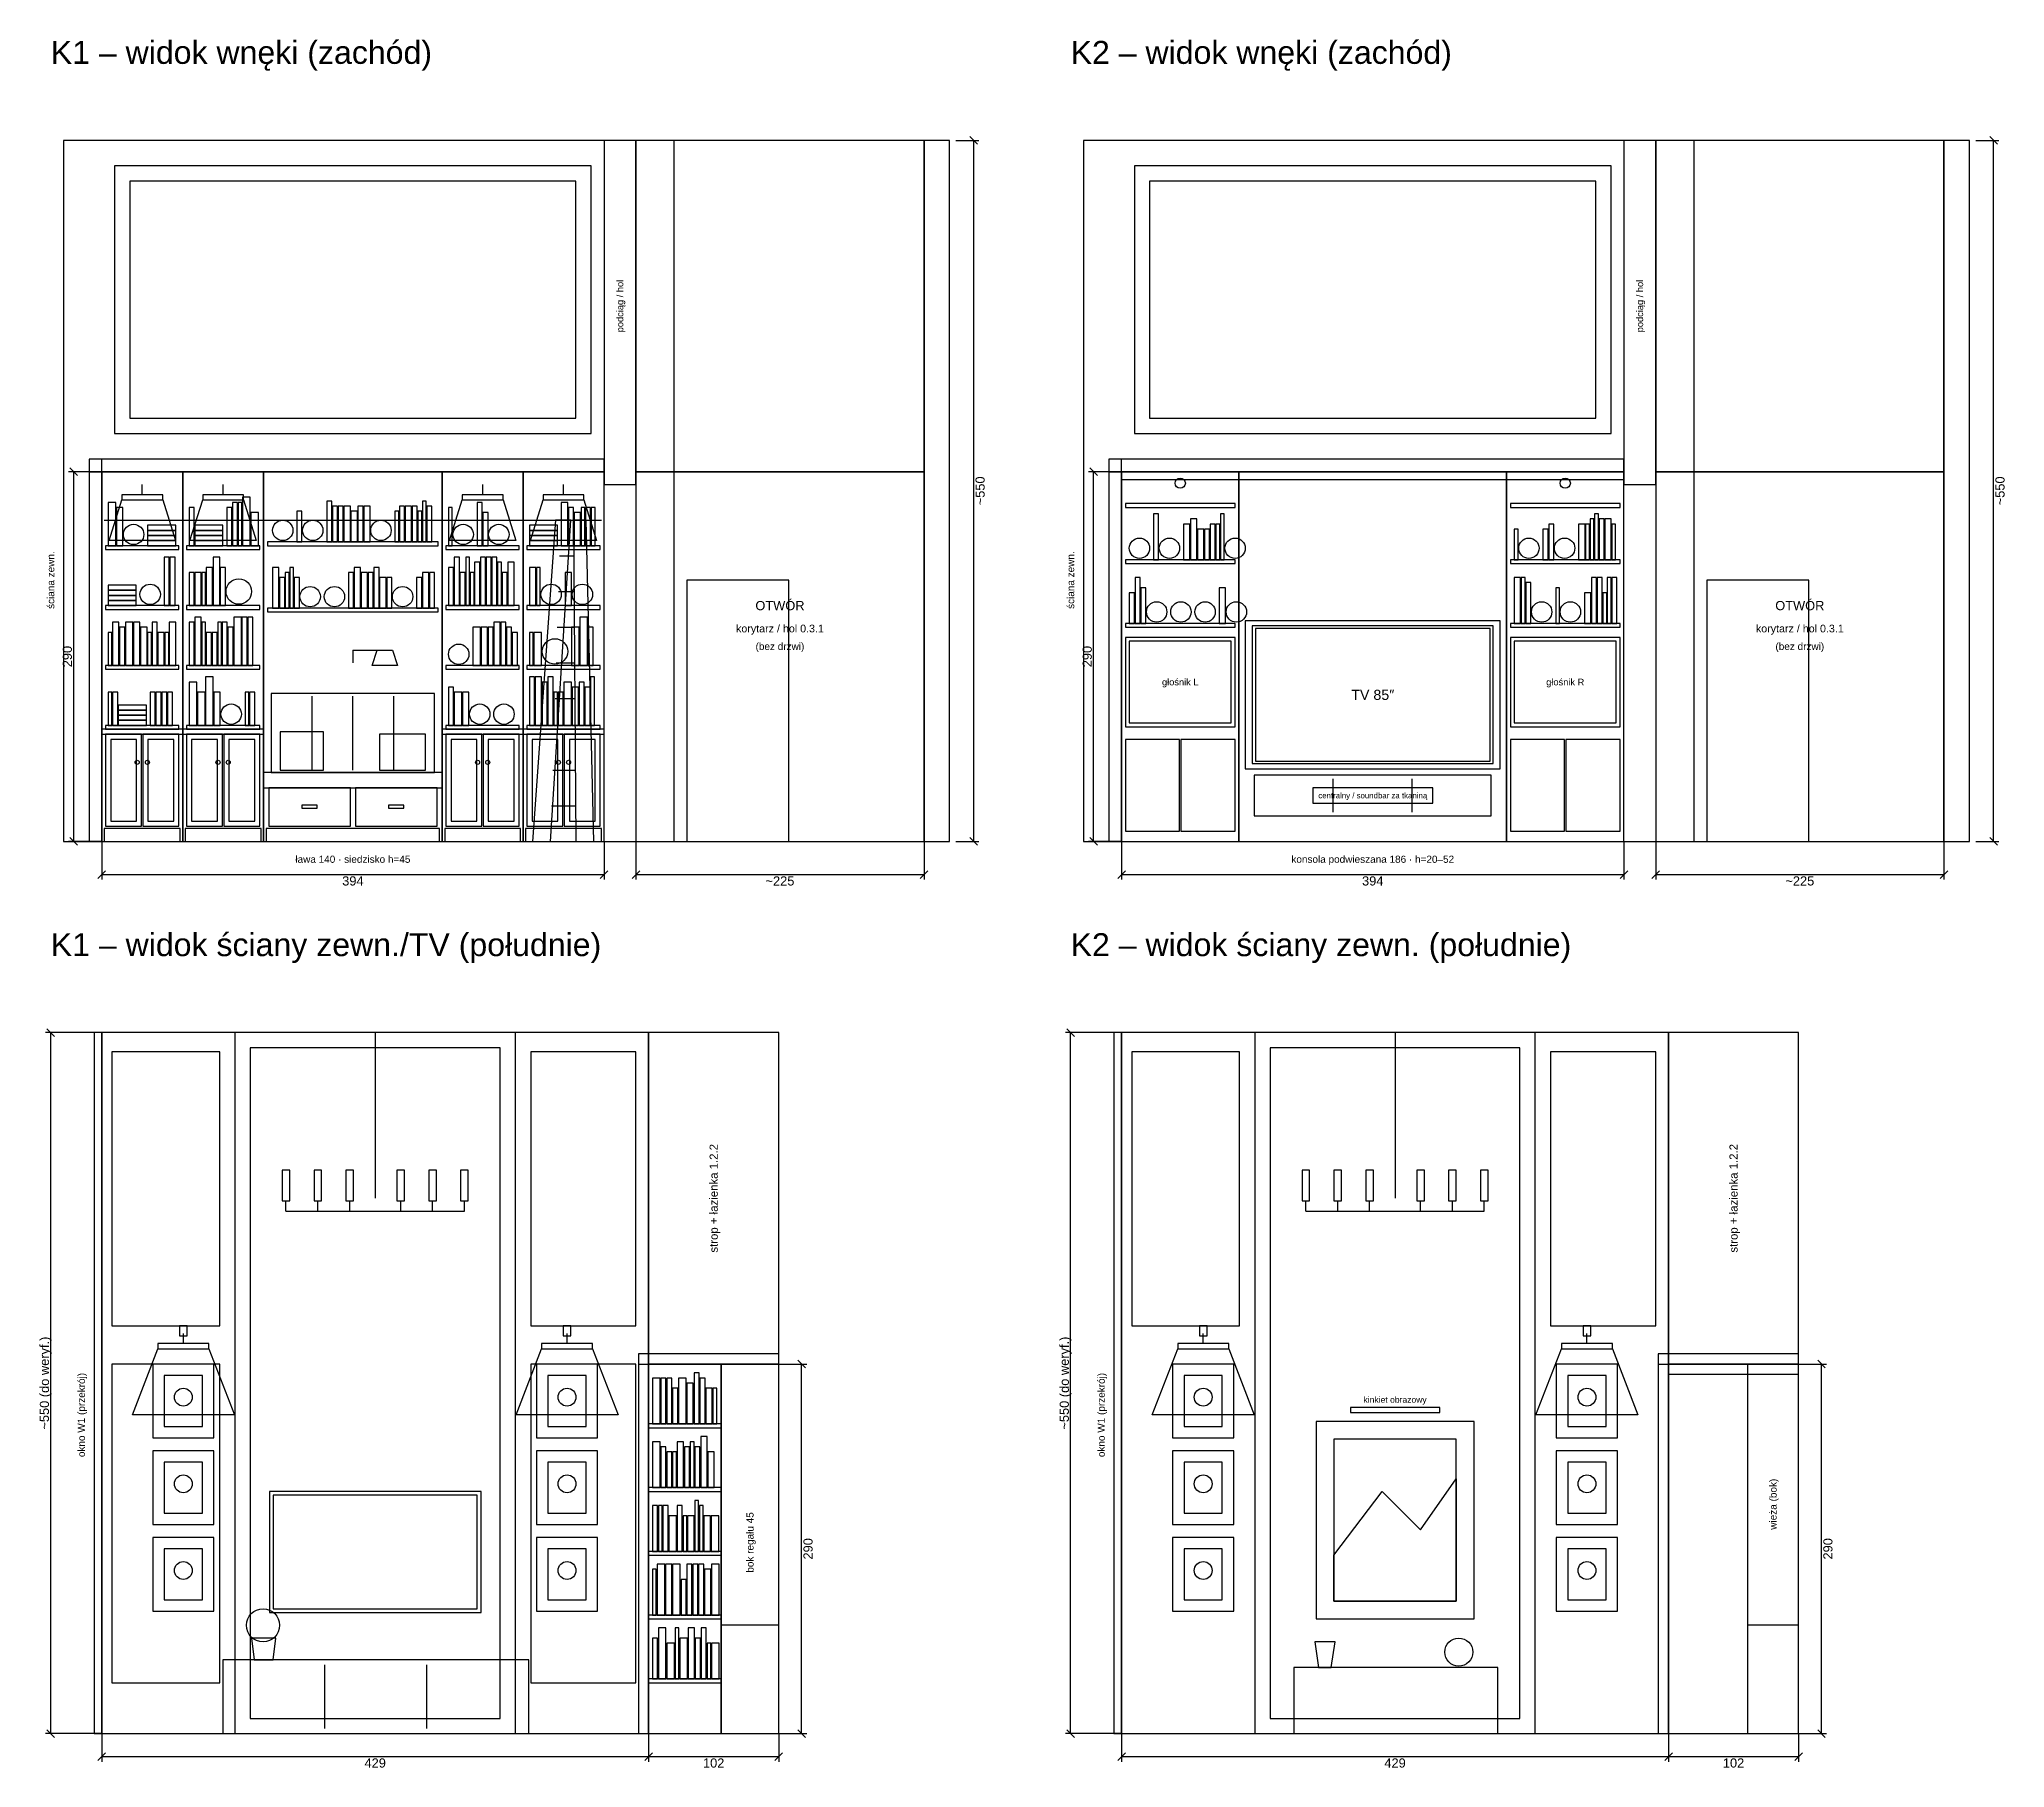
# Model space of a CAD drawing. Header units: centimetres. Extents: x -71 to 2293, y -1527 to 675.
# Drawn here: x 751 to 2293, y -1527 to -171 of the extents above; entities that cross this region are included whole.
import ezdxf
from ezdxf.enums import TextEntityAlignment as Align

# ---------------------------------------------------------------- set-up
doc = ezdxf.new("R2010")
doc.units = ezdxf.units.CM
doc.linetypes.add('DASHED', pattern=[1.524, 1.27, -0.254])
for name, color, linetype in [('K_MEBLE', 7, 'Continuous'), ('K_OKNA', 4, 'Continuous'), ('K_OPIS', 5, 'Continuous'), ('K_PRZEKROJ', 8, 'Continuous'), ('K_SCIANY', 8, 'Continuous'), ('K_SWIATLO', 2, 'Continuous'), ('K_WYMIARY', 3, 'Continuous'), ('K_ZABUDOWA', 30, 'Continuous')]:
    doc.layers.add(name, color=color, linetype=linetype)
doc.styles.add('PL', font='arial.ttf')

msp = doc.modelspace()

# ---------------------------------------------------------------- texts
at = {"layer": 'K_OPIS', "style": 'PL'}
for s, p in [('K1 – widok wnęki (zachód)', (760, -190)), ('K2 – widok wnęki (zachód)', (1560, -190)), ('K1 – widok ściany zewn./TV (południe)', (760, -890)), ('K2 – widok ściany zewn. (południe)', (1560, -890))]:
    msp.add_text(s, height=18, dxfattribs=at).set_placement(p)
for s, height, p in [('podciąg / hol', 5.2, (1206.5, -380)), ('podciąg / hol', 5.2, (2006.5, -380)), ('ściana zewn.', 5.6, (760, -595)), ('ściana zewn.', 5.6, (1560, -595)), ('strop + łazienka 1.2.2', 6.4, (1280, -1080)), ('strop + łazienka 1.2.2', 6.4, (2080, -1080)), ('okno W1 (przekrój)', 5.6, (784, -1250)), ('okno W1 (przekrój)', 5.6, (1584, -1250)), ('wieża (bok)', 5.6, (2111, -1320)), ('bok regału 45', 5.6, (1308.5, -1350))]:
    msp.add_text(s, height=height, rotation=90, dxfattribs=at).set_placement(p, align=Align.MIDDLE_CENTER)
for s, height, p in [('OTWÓR', 7.2, (1332, -615)), ('OTWÓR', 7.2, (2132, -615)), ('korytarz / hol 0.3.1', 6, (1332, -633)), ('korytarz / hol 0.3.1', 6, (2132, -633)), ('(bez drzwi)', 5.6, (1332, -647)), ('(bez drzwi)', 5.6, (2132, -647)), ('głośnik L', 5.2, (1646, -675)), ('głośnik R', 5.2, (1948, -675)), ('TV 85″', 8, (1797, -685)), ('centralny / soundbar za tkaniną', 4.4, (1797, -764)), ('ława 140 · siedzisko h=45', 5.6, (997, -814)), ('konsola podwieszana 186 · h=20–52', 5.6, (1797, -814)), ('kinkiet obrazowy', 4.8, (1814.5, -1238))]:
    msp.add_text(s, height=height, dxfattribs=at).set_placement(p, align=Align.MIDDLE_CENTER)
at = {"layer": 'K_WYMIARY', "style": 'PL'}
for s, p in [('~550', (1489, -525)), ('~550', (2289, -525)), ('290', (773, -655)), ('290', (1573, -655)), ('~550 (do weryf.)', (755, -1225)), ('~550 (do weryf.)', (1555, -1225)), ('290', (1354, -1355)), ('290', (2154, -1355))]:
    msp.add_text(s, height=7.2, rotation=90, dxfattribs=at).set_placement(p, align=Align.MIDDLE_CENTER)
for s, p in [('394', (997, -831)), ('~225', (1332, -831)), ('394', (1797, -831)), ('~225', (2132, -831)), ('429', (1014.5, -1523)), ('102', (1280, -1523)), ('429', (1814.5, -1523)), ('102', (2080, -1523))]:
    msp.add_text(s, height=7.2, dxfattribs=at).set_placement(p, align=Align.MIDDLE_CENTER)

# ---------------------------------------------------------------- linework, layer by layer
at = {"layer": 'K_MEBLE'}
for p, q in [((1159.1, -576), (1170.2, -576)), ((1158.2, -604), (1170.4, -604)), ((1157.3, -632), (1170.7, -632)), ((997, -650), (997, -660)), ((997, -650), (1022, -650)), ((1156.4, -660), (1170.9, -660)), ((965, -744), (965, -686)), ((997, -744), (997, -686)), ((1029, -744), (1029, -686)), ((1155.6, -688), (1171.1, -688)), ((1154.7, -716), (1171.3, -716)), ((1153.8, -744), (1171.6, -744)), ((1766, -777), (1766, -751)), ((1828, -777), (1828, -751)), ((1890, -777), (1890, -751)), ((1152.9, -772), (1171.8, -772)), ((944.5, -1090), (944.5, -1082)), ((969.5, -1090), (969.5, -1082)), ((994.5, -1090), (994.5, -1082)), ((1034.5, -1090), (1034.5, -1082)), ((1059.5, -1090), (1059.5, -1082)), ((1084.5, -1090), (1084.5, -1082)), ((1744.5, -1090), (1744.5, -1082)), ((1769.5, -1090), (1769.5, -1082)), ((1794.5, -1090), (1794.5, -1082)), ((1834.5, -1090), (1834.5, -1082)), ((1859.5, -1090), (1859.5, -1082)), ((1884.5, -1090), (1884.5, -1082)), ((975, -1496), (975, -1446)), ((1055, -1496), (1055, -1446)), ((1135, -1496), (1135, -1446))]:
    msp.add_line(p, q, dxfattribs=at)
for points in [[(770, -800), (1249, -800), (1249, -250), (770, -250)], [(1194, -520), (1219, -520), (1219, -250), (1194, -250)], [(1219, -510), (1445, -510), (1445, -250), (1219, -250)], [(1445, -800), (1465, -800), (1465, -250), (1445, -250)], [(1570, -800), (2049, -800), (2049, -250), (1570, -250)], [(1994, -520), (2019, -520), (2019, -250), (1994, -250)], [(2019, -510), (2245, -510), (2245, -250), (2019, -250)], [(2245, -800), (2265, -800), (2265, -250), (2245, -250)], [(790, -800), (800, -800), (800, -500), (790, -500)], [(790, -510), (1194, -510), (1194, -500), (790, -500)], [(1590, -800), (1600, -800), (1600, -500), (1590, -500)], [(1590, -510), (1994, -510), (1994, -500), (1590, -500)], [(800, -800), (1194, -800), (1194, -510), (800, -510)], [(927, -800), (1067, -800), (1067, -510), (927, -510)], [(1600, -800), (1994, -800), (1994, -510), (1600, -510)], [(1600, -800), (1692, -800), (1692, -510), (1600, -510)], [(1600, -516), (1994, -516), (1994, -510), (1600, -510)], [(1692, -800), (1902, -800), (1902, -510), (1692, -510)], [(1902, -800), (1994, -800), (1994, -510), (1902, -510)], [(805, -568), (811, -568), (811, -534), (805, -534)], [(815.8, -532), (847.8, -532), (857.8, -564), (805.8, -564)], [(811.5, -568), (816.5, -568), (816.5, -538), (811.5, -538)], [(868.5, -568), (872.5, -568), (872.5, -538), (868.5, -538)], [(879.2, -532), (911.2, -532), (921.2, -564), (869.2, -564)], [(898, -568), (902, -568), (902, -538), (898, -538)], [(902.5, -568), (906.5, -568), (906.5, -534), (902.5, -534)], [(907, -568), (910, -568), (910, -534), (907, -534)], [(910.5, -568), (916.5, -568), (916.5, -530), (910.5, -530)], [(976.5, -565), (980.5, -565), (980.5, -533), (976.5, -533)], [(981, -565), (985, -565), (985, -537), (981, -537)], [(985.5, -565), (989.5, -565), (989.5, -537), (985.5, -537)], [(990, -565), (995, -565), (995, -537), (990, -537)], [(1001, -565), (1005, -565), (1005, -537), (1001, -537)], [(1005.5, -565), (1010.5, -565), (1010.5, -537), (1005.5, -537)], [(1033.5, -565), (1037.5, -565), (1037.5, -537), (1033.5, -537)], [(1038, -565), (1043, -565), (1043, -537), (1038, -537)], [(1043.5, -565), (1047.5, -565), (1047.5, -537), (1043.5, -537)], [(1051.5, -565), (1054.5, -565), (1054.5, -533), (1051.5, -533)], [(1055, -565), (1059, -565), (1059, -537), (1055, -537)], [(1072, -568), (1075, -568), (1075, -538), (1072, -538)], [(1082.8, -532), (1114.8, -532), (1124.8, -564), (1072.8, -564)], [(1094.5, -568), (1098.5, -568), (1098.5, -534), (1094.5, -534)], [(1146.2, -532), (1178.2, -532), (1188.2, -564), (1136.2, -564)], [(1160.5, -568), (1165.5, -568), (1165.5, -534), (1160.5, -534)], [(1166, -568), (1170, -568), (1170, -538), (1166, -538)], [(1176, -568), (1179, -568), (1179, -538), (1176, -538)], [(1179.5, -568), (1183.5, -568), (1183.5, -538), (1179.5, -538)], [(1184, -568), (1187, -568), (1187, -538), (1184, -538)], [(1603, -538), (1689, -538), (1689, -535), (1603, -535)], [(1905, -538), (1991, -538), (1991, -535), (1905, -535)], [(836, -556), (858, -556), (858, -552), (836, -552)], [(873, -556), (895, -556), (895, -552), (873, -552)], [(917, -568), (923, -568), (923, -542), (917, -542)], [(953, -565), (957, -565), (957, -541), (953, -541)], [(995.5, -565), (1000.5, -565), (1000.5, -541), (995.5, -541)], [(1030, -565), (1033, -565), (1033, -541), (1030, -541)], [(1048, -565), (1051, -565), (1051, -541), (1048, -541)], [(1099, -568), (1103, -568), (1103, -542), (1099, -542)], [(1135.5, -556), (1157.5, -556), (1157.5, -552), (1135.5, -552)], [(1138, -800), (1152, -800), (1168, -548), (1156, -548)], [(1172, -800), (1186, -800), (1180, -548), (1170, -548)], [(1170.5, -568), (1175.5, -568), (1175.5, -542), (1170.5, -542)], [(1625, -579), (1629, -579), (1629, -543), (1625, -543)], [(1648.5, -579), (1653.5, -579), (1653.5, -551), (1648.5, -551)], [(1654, -579), (1659, -579), (1659, -547), (1654, -547)], [(1659.5, -579), (1664.5, -579), (1664.5, -555), (1659.5, -555)], [(1665, -579), (1669, -579), (1669, -555), (1665, -555)], [(1669.5, -579), (1673.5, -579), (1673.5, -551), (1669.5, -551)], [(1674, -579), (1677, -579), (1677, -551), (1674, -551)], [(1677.5, -579), (1680.5, -579), (1680.5, -543), (1677.5, -543)], [(1908, -579), (1911, -579), (1911, -555), (1908, -555)], [(1930.5, -579), (1934.5, -579), (1934.5, -555), (1930.5, -555)], [(1935, -579), (1939, -579), (1939, -551), (1935, -551)], [(1958.5, -579), (1963.5, -579), (1963.5, -551), (1958.5, -551)], [(1964, -579), (1967, -579), (1967, -551), (1964, -551)], [(1967.5, -579), (1970.5, -579), (1970.5, -547), (1967.5, -547)], [(1971, -579), (1974, -579), (1974, -543), (1971, -543)], [(1974.5, -579), (1978.5, -579), (1978.5, -547), (1974.5, -547)], [(1979, -579), (1984, -579), (1984, -547), (1979, -547)], [(1984.5, -579), (1987.5, -579), (1987.5, -551), (1984.5, -551)], [(803, -571), (860.5, -571), (860.5, -568), (803, -568)], [(836, -560), (858, -560), (858, -556), (836, -556)], [(836, -564), (858, -564), (858, -560), (836, -560)], [(836, -568), (858, -568), (858, -564), (836, -564)], [(866.5, -571), (924, -571), (924, -568), (866.5, -568)], [(873, -560), (895, -560), (895, -556), (873, -556)], [(873, -564), (895, -564), (895, -560), (873, -560)], [(873, -568), (895, -568), (895, -564), (873, -564)], [(930, -568), (1064, -568), (1064, -565), (930, -565)], [(1070, -571), (1127.5, -571), (1127.5, -568), (1070, -568)], [(1133.5, -571), (1191, -571), (1191, -568), (1133.5, -568)], [(1135.5, -560), (1157.5, -560), (1157.5, -556), (1135.5, -556)], [(1135.5, -564), (1157.5, -564), (1157.5, -560), (1135.5, -560)], [(1135.5, -568), (1157.5, -568), (1157.5, -564), (1135.5, -564)], [(849, -615), (853, -615), (853, -577), (849, -577)], [(853.5, -615), (857.5, -615), (857.5, -577), (853.5, -577)], [(882, -615), (887, -615), (887, -585), (882, -585)], [(887.5, -615), (892.5, -615), (892.5, -577), (887.5, -577)], [(893, -615), (897, -615), (897, -585), (893, -585)], [(934, -617), (939, -617), (939, -585), (934, -585)], [(947.5, -617), (950.5, -617), (950.5, -585), (947.5, -585)], [(998, -617), (1003, -617), (1003, -585), (998, -585)], [(1013.5, -617), (1017.5, -617), (1017.5, -585), (1013.5, -585)], [(1072, -615), (1076, -615), (1076, -585), (1072, -585)], [(1076.5, -615), (1080.5, -615), (1080.5, -577), (1076.5, -577)], [(1085.5, -615), (1088.5, -615), (1088.5, -577), (1085.5, -577)], [(1092.5, -615), (1096.5, -615), (1096.5, -581), (1092.5, -581)], [(1097, -615), (1101, -615), (1101, -577), (1097, -577)], [(1101.5, -615), (1105.5, -615), (1105.5, -577), (1101.5, -577)], [(1106, -615), (1110, -615), (1110, -577), (1106, -577)], [(1110.5, -615), (1113.5, -615), (1113.5, -581), (1110.5, -581)], [(1118.5, -615), (1123.5, -615), (1123.5, -581), (1118.5, -581)], [(1135.5, -615), (1140.5, -615), (1140.5, -585), (1135.5, -585)], [(1141, -615), (1144, -615), (1144, -585), (1141, -585)], [(1603, -582), (1689, -582), (1689, -579), (1603, -579)], [(1905, -582), (1991, -582), (1991, -579), (1905, -579)], [(805, -603), (827, -603), (827, -599), (805, -599)], [(868.5, -615), (872.5, -615), (872.5, -589), (868.5, -589)], [(873, -615), (878, -615), (878, -589), (873, -589)], [(878.5, -615), (881.5, -615), (881.5, -589), (878.5, -589)], [(939.5, -617), (943.5, -617), (943.5, -593), (939.5, -593)], [(944, -617), (947, -617), (947, -589), (944, -589)], [(951, -617), (955, -617), (955, -593), (951, -593)], [(993.5, -617), (997.5, -617), (997.5, -589), (993.5, -589)], [(1003.5, -617), (1008.5, -617), (1008.5, -589), (1003.5, -589)], [(1009, -617), (1013, -617), (1013, -589), (1009, -589)], [(1018, -617), (1023, -617), (1023, -593), (1018, -593)], [(1023.5, -617), (1027.5, -617), (1027.5, -593), (1023.5, -593)], [(1047, -617), (1051, -617), (1051, -593), (1047, -593)], [(1051.5, -617), (1056.5, -617), (1056.5, -589), (1051.5, -589)], [(1057, -617), (1061, -617), (1061, -589), (1057, -589)], [(1081, -615), (1085, -615), (1085, -589), (1081, -589)], [(1089, -615), (1092, -615), (1092, -589), (1089, -589)], [(1114, -615), (1118, -615), (1118, -589), (1114, -589)], [(1163.5, -615), (1168.5, -615), (1168.5, -589), (1163.5, -589)], [(1259, -800), (1339, -800), (1339, -595), (1259, -595)], [(1610.5, -629), (1614.5, -629), (1614.5, -593), (1610.5, -593)], [(1615, -629), (1619, -629), (1619, -601), (1615, -601)], [(1676.5, -629), (1681.5, -629), (1681.5, -601), (1676.5, -601)], [(1908, -629), (1913, -629), (1913, -593), (1908, -593)], [(1913.5, -629), (1916.5, -629), (1916.5, -593), (1913.5, -593)], [(1917, -629), (1921, -629), (1921, -597), (1917, -597)], [(1940.5, -629), (1943.5, -629), (1943.5, -601), (1940.5, -601)], [(1968.5, -629), (1972.5, -629), (1972.5, -593), (1968.5, -593)], [(1973, -629), (1977, -629), (1977, -593), (1973, -593)], [(1981, -629), (1984, -629), (1984, -593), (1981, -593)], [(1984.5, -629), (1988.5, -629), (1988.5, -593), (1984.5, -593)], [(2059, -800), (2139, -800), (2139, -595), (2059, -595)], [(803, -618), (860.5, -618), (860.5, -615), (803, -615)], [(805, -607), (827, -607), (827, -603), (805, -603)], [(805, -611), (827, -611), (827, -607), (805, -607)], [(805, -615), (827, -615), (827, -611), (805, -611)], [(866.5, -618), (924, -618), (924, -615), (866.5, -615)], [(1070, -618), (1127.5, -618), (1127.5, -615), (1070, -615)], [(1133.5, -618), (1191, -618), (1191, -615), (1133.5, -615)], [(1606, -629), (1610, -629), (1610, -605), (1606, -605)], [(1963, -629), (1968, -629), (1968, -605), (1963, -605)], [(1977.5, -629), (1980.5, -629), (1980.5, -605), (1977.5, -605)], [(808.5, -662), (813.5, -662), (813.5, -628), (808.5, -628)], [(814, -662), (818, -662), (818, -632), (814, -632)], [(818.5, -662), (824.5, -662), (824.5, -628), (818.5, -628)], [(825, -662), (830, -662), (830, -628), (825, -628)], [(830.5, -662), (835.5, -662), (835.5, -632), (830.5, -632)], [(839.5, -662), (843.5, -662), (843.5, -628), (839.5, -628)], [(853, -662), (858, -662), (858, -628), (853, -628)], [(868.5, -662), (872.5, -662), (872.5, -628), (868.5, -628)], [(873, -662), (878, -662), (878, -624), (873, -624)], [(878.5, -662), (881.5, -662), (881.5, -628), (878.5, -628)], [(891, -662), (894, -662), (894, -628), (891, -628)], [(894.5, -662), (898.5, -662), (898.5, -628), (894.5, -628)], [(899, -662), (903, -662), (903, -632), (899, -632)], [(903.5, -662), (909.5, -662), (909.5, -624), (903.5, -624)], [(910, -662), (914, -662), (914, -624), (910, -624)], [(914.5, -662), (918.5, -662), (918.5, -624), (914.5, -624)], [(930, -620), (1064, -620), (1064, -617), (930, -617)], [(1091, -662), (1097, -662), (1097, -632), (1091, -632)], [(1097.5, -662), (1102.5, -662), (1102.5, -632), (1097.5, -632)], [(1103, -662), (1107, -662), (1107, -632), (1103, -632)], [(1107.5, -662), (1112.5, -662), (1112.5, -628), (1107.5, -628)], [(1113, -662), (1117, -662), (1117, -628), (1113, -628)], [(1117.5, -662), (1121.5, -662), (1121.5, -632), (1117.5, -632)], [(1168.5, -662), (1174.5, -662), (1174.5, -632), (1168.5, -632)], [(1175, -662), (1181, -662), (1181, -624), (1175, -624)], [(1181.5, -662), (1185.5, -662), (1185.5, -632), (1181.5, -632)], [(1603, -632), (1689, -632), (1689, -629), (1603, -629)], [(1697, -743), (1897, -743), (1897, -627), (1697, -627)], [(1702.5, -739), (1891.5, -739), (1891.5, -631), (1702.5, -631)], [(1905, -632), (1991, -632), (1991, -629), (1905, -629)], [(805, -662), (808, -662), (808, -636), (805, -636)], [(836, -662), (839, -662), (839, -636), (836, -636)], [(844, -662), (849, -662), (849, -636), (844, -636)], [(849.5, -662), (852.5, -662), (852.5, -636), (849.5, -636)], [(882, -662), (886, -662), (886, -636), (882, -636)], [(886.5, -662), (890.5, -662), (890.5, -636), (886.5, -636)], [(1122, -662), (1126, -662), (1126, -636), (1122, -636)], [(1135.5, -662), (1138.5, -662), (1138.5, -636), (1135.5, -636)], [(1139, -662), (1145, -662), (1145, -636), (1139, -636)], [(1603, -710), (1689, -710), (1689, -640), (1603, -640)], [(1606, -707), (1686, -707), (1686, -643), (1606, -643)], [(1705, -737), (1889, -737), (1889, -633), (1705, -633)], [(1905, -710), (1991, -710), (1991, -640), (1905, -640)], [(1908, -707), (1988, -707), (1988, -643), (1908, -643)], [(803, -665), (860.5, -665), (860.5, -662), (803, -662)], [(866.5, -665), (924, -665), (924, -662), (866.5, -662)], [(1016, -650), (1028, -650), (1032, -662), (1012, -662)], [(1070, -665), (1127.5, -665), (1127.5, -662), (1070, -662)], [(1133.5, -665), (1191, -665), (1191, -662), (1133.5, -662)], [(868.5, -709), (874.5, -709), (874.5, -675), (868.5, -675)], [(881.5, -709), (887.5, -709), (887.5, -671), (881.5, -671)], [(1135.5, -709), (1139.5, -709), (1139.5, -671), (1135.5, -671)], [(1140, -709), (1145, -709), (1145, -671), (1140, -671)], [(1145.5, -709), (1149.5, -709), (1149.5, -675), (1145.5, -675)], [(1150, -709), (1154, -709), (1154, -671), (1150, -671)], [(1162.5, -709), (1168.5, -709), (1168.5, -675), (1162.5, -675)], [(1174.5, -709), (1178.5, -709), (1178.5, -675), (1174.5, -675)], [(1183.5, -709), (1186.5, -709), (1186.5, -671), (1183.5, -671)], [(805, -709), (808, -709), (808, -683), (805, -683)], [(808.5, -709), (812.5, -709), (812.5, -683), (808.5, -683)], [(813, -697), (835, -697), (835, -693), (813, -693)], [(838, -709), (842, -709), (842, -683), (838, -683)], [(842.5, -709), (846.5, -709), (846.5, -683), (842.5, -683)], [(847, -709), (851, -709), (851, -683), (847, -683)], [(851.5, -709), (855.5, -709), (855.5, -683), (851.5, -683)], [(875, -709), (881, -709), (881, -683), (875, -683)], [(888, -709), (893, -709), (893, -683), (888, -683)], [(912.5, -709), (915.5, -709), (915.5, -683), (912.5, -683)], [(916, -709), (920, -709), (920, -683), (916, -683)], [(933, -746), (1061, -746), (1061, -684), (933, -684)], [(1072, -709), (1076, -709), (1076, -679), (1072, -679)], [(1076.5, -709), (1082.5, -709), (1082.5, -683), (1076.5, -683)], [(1083, -709), (1088, -709), (1088, -683), (1083, -683)], [(1154.5, -709), (1157.5, -709), (1157.5, -683), (1154.5, -683)], [(1158, -709), (1162, -709), (1162, -683), (1158, -683)], [(1169, -709), (1174, -709), (1174, -679), (1169, -679)], [(1179, -709), (1183, -709), (1183, -679), (1179, -679)], [(803, -712), (860.5, -712), (860.5, -709), (803, -709)], [(813, -701), (835, -701), (835, -697), (813, -697)], [(813, -705), (835, -705), (835, -701), (813, -701)], [(813, -709), (835, -709), (835, -705), (813, -705)], [(866.5, -712), (924, -712), (924, -709), (866.5, -709)], [(1070, -712), (1127.5, -712), (1127.5, -709), (1070, -709)], [(1133.5, -712), (1191, -712), (1191, -709), (1133.5, -709)], [(800, -716), (863.5, -716), (863.5, -712), (800, -712)], [(803, -788), (831.2, -788), (831.2, -716), (803, -716)], [(807, -784), (827.2, -784), (827.2, -720), (807, -720)], [(832.2, -788), (860.5, -788), (860.5, -716), (832.2, -716)], [(836.2, -784), (856.5, -784), (856.5, -720), (836.2, -720)], [(863.5, -716), (927, -716), (927, -712), (863.5, -712)], [(866.5, -788), (894.8, -788), (894.8, -716), (866.5, -716)], [(870.5, -784), (890.8, -784), (890.8, -720), (870.5, -720)], [(895.8, -788), (924, -788), (924, -716), (895.8, -716)], [(899.8, -784), (920, -784), (920, -720), (899.8, -720)], [(940, -744), (974, -744), (974, -714), (940, -714)], [(1018, -744), (1054, -744), (1054, -716), (1018, -716)], [(1067, -716), (1130.5, -716), (1130.5, -712), (1067, -712)], [(1070, -788), (1098.2, -788), (1098.2, -716), (1070, -716)], [(1074, -784), (1094.2, -784), (1094.2, -720), (1074, -720)], [(1099.2, -788), (1127.5, -788), (1127.5, -716), (1099.2, -716)], [(1103.2, -784), (1123.5, -784), (1123.5, -720), (1103.2, -720)], [(1130.5, -716), (1194, -716), (1194, -712), (1130.5, -712)], [(1133.5, -788), (1161.8, -788), (1161.8, -716), (1133.5, -716)], [(1137.5, -784), (1157.8, -784), (1157.8, -720), (1137.5, -720)], [(1162.8, -788), (1191, -788), (1191, -716), (1162.8, -716)], [(1166.8, -784), (1187, -784), (1187, -720), (1166.8, -720)], [(1603, -792), (1645.5, -792), (1645.5, -720), (1603, -720)], [(1646.5, -792), (1689, -792), (1689, -720), (1646.5, -720)], [(1905, -792), (1947.5, -792), (1947.5, -720), (1905, -720)], [(1948.5, -792), (1991, -792), (1991, -720), (1948.5, -720)], [(927, -758), (1067, -758), (1067, -746), (927, -746)], [(1704, -780), (1890, -780), (1890, -748), (1704, -748)], [(931, -788), (995, -788), (995, -758), (931, -758)], [(999, -788), (1063, -788), (1063, -758), (999, -758)], [(1750, -770), (1844, -770), (1844, -758), (1750, -758)], [(957, -774), (969, -774), (969, -771.5), (957, -771.5)], [(1025, -774), (1037, -774), (1037, -771.5), (1025, -771.5)], [(802, -800), (861.5, -800), (861.5, -790), (802, -790)], [(865.5, -800), (925, -800), (925, -790), (865.5, -790)], [(929, -800), (1065, -800), (1065, -790), (929, -790)], [(1069, -800), (1128.5, -800), (1128.5, -790), (1069, -790)], [(1132.5, -800), (1192, -800), (1192, -790), (1132.5, -790)], [(808, -1180), (892.5, -1180), (892.5, -965), (808, -965)], [(1136.5, -1180), (1219, -1180), (1219, -965), (1136.5, -965)], [(1608, -1180), (1692.5, -1180), (1692.5, -965), (1608, -965)], [(1936.5, -1180), (2019, -1180), (2019, -965), (1936.5, -965)], [(941.5, -1082), (947.5, -1082), (947.5, -1058), (941.5, -1058)], [(966.5, -1082), (972.5, -1082), (972.5, -1058), (966.5, -1058)], [(991.5, -1082), (997.5, -1082), (997.5, -1058), (991.5, -1058)], [(1031.5, -1082), (1037.5, -1082), (1037.5, -1058), (1031.5, -1058)], [(1056.5, -1082), (1062.5, -1082), (1062.5, -1058), (1056.5, -1058)], [(1081.5, -1082), (1087.5, -1082), (1087.5, -1058), (1081.5, -1058)], [(1741.5, -1082), (1747.5, -1082), (1747.5, -1058), (1741.5, -1058)], [(1766.5, -1082), (1772.5, -1082), (1772.5, -1058), (1766.5, -1058)], [(1791.5, -1082), (1797.5, -1082), (1797.5, -1058), (1791.5, -1058)], [(1831.5, -1082), (1837.5, -1082), (1837.5, -1058), (1831.5, -1058)], [(1856.5, -1082), (1862.5, -1082), (1862.5, -1058), (1856.5, -1058)], [(1881.5, -1082), (1887.5, -1082), (1887.5, -1058), (1881.5, -1058)], [(844, -1198), (884, -1198), (904, -1250), (824, -1250)], [(1145, -1198), (1185, -1198), (1205, -1250), (1125, -1250)], [(1221, -1500), (1229, -1500), (1229, -1202), (1221, -1202)], [(1221, -1210), (1331, -1210), (1331, -1202), (1221, -1202)], [(1644, -1198), (1684, -1198), (1704, -1250), (1624, -1250)], [(1945, -1198), (1985, -1198), (2005, -1250), (1925, -1250)], [(2021, -1500), (2029, -1500), (2029, -1202), (2021, -1202)], [(2021, -1210), (2131, -1210), (2131, -1202), (2021, -1202)], [(808, -1460), (892.5, -1460), (892.5, -1210), (808, -1210)], [(840, -1268), (888, -1268), (888, -1210), (840, -1210)], [(1136.5, -1460), (1219, -1460), (1219, -1210), (1136.5, -1210)], [(1141, -1268), (1189, -1268), (1189, -1210), (1141, -1210)], [(1229, -1500), (1331, -1500), (1331, -1210), (1229, -1210)], [(1264.6, -1257), (1268.6, -1257), (1268.6, -1217), (1264.6, -1217)], [(1640, -1268), (1688, -1268), (1688, -1210), (1640, -1210)], [(1941, -1268), (1989, -1268), (1989, -1210), (1941, -1210)], [(2029, -1500), (2131, -1500), (2131, -1210), (2029, -1210)], [(2029, -1218), (2131, -1218), (2131, -1210), (2029, -1210)], [(2091, -1500), (2131, -1500), (2131, -1210), (2091, -1210)], [(849, -1259), (879, -1259), (879, -1219), (849, -1219)], [(1150, -1259), (1180, -1259), (1180, -1219), (1150, -1219)], [(1232, -1257), (1238, -1257), (1238, -1221), (1232, -1221)], [(1238.6, -1257), (1242.6, -1257), (1242.6, -1221), (1238.6, -1221)], [(1243.2, -1257), (1247.2, -1257), (1247.2, -1221), (1243.2, -1221)], [(1247.8, -1257), (1251.8, -1257), (1251.8, -1229), (1247.8, -1229)], [(1252.4, -1257), (1258.4, -1257), (1258.4, -1221), (1252.4, -1221)], [(1259, -1257), (1264, -1257), (1264, -1225), (1259, -1225)], [(1269.2, -1257), (1273.2, -1257), (1273.2, -1221), (1269.2, -1221)], [(1273.8, -1257), (1278.8, -1257), (1278.8, -1229), (1273.8, -1229)], [(1279.4, -1257), (1282.4, -1257), (1282.4, -1229), (1279.4, -1229)], [(1649, -1259), (1679, -1259), (1679, -1219), (1649, -1219)], [(1950, -1259), (1980, -1259), (1980, -1219), (1950, -1219)], [(1779.5, -1248), (1849.5, -1248), (1849.5, -1244), (1779.5, -1244)], [(1229, -1260), (1286, -1260), (1286, -1257), (1229, -1257)], [(1752.5, -1410), (1876.5, -1410), (1876.5, -1255), (1752.5, -1255)], [(840, -1336), (888, -1336), (888, -1278), (840, -1278)], [(1141, -1336), (1189, -1336), (1189, -1278), (1141, -1278)], [(1232, -1307), (1238, -1307), (1238, -1271), (1232, -1271)], [(1238.6, -1307), (1242.6, -1307), (1242.6, -1275), (1238.6, -1275)], [(1243.2, -1307), (1247.2, -1307), (1247.2, -1279), (1243.2, -1279)], [(1247.8, -1307), (1250.8, -1307), (1250.8, -1279), (1247.8, -1279)], [(1251.4, -1307), (1256.4, -1307), (1256.4, -1271), (1251.4, -1271)], [(1257, -1307), (1261, -1307), (1261, -1275), (1257, -1275)], [(1261.6, -1307), (1264.6, -1307), (1264.6, -1271), (1261.6, -1271)], [(1265.2, -1307), (1269.2, -1307), (1269.2, -1275), (1265.2, -1275)], [(1269.8, -1307), (1274.8, -1307), (1274.8, -1267), (1269.8, -1267)], [(1275.4, -1307), (1280.4, -1307), (1280.4, -1279), (1275.4, -1279)], [(1640, -1336), (1688, -1336), (1688, -1278), (1640, -1278)], [(1766.5, -1396), (1862.5, -1396), (1862.5, -1269), (1766.5, -1269)], [(1941, -1336), (1989, -1336), (1989, -1278), (1941, -1278)], [(849, -1327), (879, -1327), (879, -1287), (849, -1287)], [(1150, -1327), (1180, -1327), (1180, -1287), (1150, -1287)], [(1649, -1327), (1679, -1327), (1679, -1287), (1649, -1287)], [(1950, -1327), (1980, -1327), (1980, -1287), (1950, -1287)], [(931.5, -1405), (1097.5, -1405), (1097.5, -1310), (931.5, -1310)], [(1229, -1310), (1286, -1310), (1286, -1307), (1229, -1307)], [(1766.5, -1360), (1804.5, -1310), (1834.5, -1340), (1862.5, -1300), (1862.5, -1396), (1766.5, -1396)], [(934.5, -1402), (1094.5, -1402), (1094.5, -1313), (934.5, -1313)], [(1232, -1357), (1236, -1357), (1236, -1321), (1232, -1321)], [(1236.6, -1357), (1239.6, -1357), (1239.6, -1321), (1236.6, -1321)], [(1240.2, -1357), (1244.2, -1357), (1244.2, -1321), (1240.2, -1321)], [(1251.4, -1357), (1255.4, -1357), (1255.4, -1321), (1251.4, -1321)], [(1265.2, -1357), (1268.2, -1357), (1268.2, -1317), (1265.2, -1317)], [(1268.8, -1357), (1271.8, -1357), (1271.8, -1321), (1268.8, -1321)], [(1244.8, -1357), (1250.8, -1357), (1250.8, -1329), (1244.8, -1329)], [(1256, -1357), (1259, -1357), (1259, -1329), (1256, -1329)], [(1259.6, -1357), (1264.6, -1357), (1264.6, -1329), (1259.6, -1329)], [(1272.4, -1357), (1277.4, -1357), (1277.4, -1329), (1272.4, -1329)], [(1278, -1357), (1284, -1357), (1284, -1329), (1278, -1329)], [(840, -1404), (888, -1404), (888, -1346), (840, -1346)], [(849, -1395), (879, -1395), (879, -1355), (849, -1355)], [(1141, -1404), (1189, -1404), (1189, -1346), (1141, -1346)], [(1150, -1395), (1180, -1395), (1180, -1355), (1150, -1355)], [(1640, -1404), (1688, -1404), (1688, -1346), (1640, -1346)], [(1649, -1395), (1679, -1395), (1679, -1355), (1649, -1355)], [(1941, -1404), (1989, -1404), (1989, -1346), (1941, -1346)], [(1950, -1395), (1980, -1395), (1980, -1355), (1950, -1355)], [(1229, -1360), (1286, -1360), (1286, -1357), (1229, -1357)], [(1232, -1407), (1235, -1407), (1235, -1371), (1232, -1371)], [(1235.6, -1407), (1241.6, -1407), (1241.6, -1367), (1235.6, -1367)], [(1242.2, -1407), (1247.2, -1407), (1247.2, -1367), (1242.2, -1367)], [(1247.8, -1407), (1253.8, -1407), (1253.8, -1367), (1247.8, -1367)], [(1259, -1407), (1263, -1407), (1263, -1367), (1259, -1367)], [(1263.6, -1407), (1267.6, -1407), (1267.6, -1367), (1263.6, -1367)], [(1268.2, -1407), (1272.2, -1407), (1272.2, -1367), (1268.2, -1367)], [(1272.8, -1407), (1277.8, -1407), (1277.8, -1371), (1272.8, -1371)], [(1278.4, -1407), (1284.4, -1407), (1284.4, -1367), (1278.4, -1367)], [(1254.4, -1407), (1258.4, -1407), (1258.4, -1379), (1254.4, -1379)], [(1229, -1410), (1286, -1410), (1286, -1407), (1229, -1407)], [(1236.6, -1457), (1242.6, -1457), (1242.6, -1417), (1236.6, -1417)], [(1249.8, -1457), (1252.8, -1457), (1252.8, -1417), (1249.8, -1417)], [(1260, -1457), (1265, -1457), (1265, -1417), (1260, -1417)], [(1270.2, -1457), (1274.2, -1457), (1274.2, -1417), (1270.2, -1417)], [(1286, -1500), (1331, -1500), (1331, -1415), (1286, -1415)], [(2091, -1500), (2131, -1500), (2131, -1415), (2091, -1415)], [(919.5, -1442), (934.5, -1442), (936.5, -1425), (917.5, -1425)], [(1232, -1457), (1236, -1457), (1236, -1425), (1232, -1425)], [(1243.2, -1457), (1249.2, -1457), (1249.2, -1429), (1243.2, -1429)], [(1253.4, -1457), (1259.4, -1457), (1259.4, -1425), (1253.4, -1425)], [(1265.6, -1457), (1269.6, -1457), (1269.6, -1425), (1265.6, -1425)], [(1274.8, -1457), (1277.8, -1457), (1277.8, -1429), (1274.8, -1429)], [(1278.4, -1457), (1284.4, -1457), (1284.4, -1429), (1278.4, -1429)], [(1754.5, -1448), (1764.5, -1448), (1767.5, -1428), (1751.5, -1428)], [(895, -1500), (1135, -1500), (1135, -1442), (895, -1442)], [(1735, -1500), (1895, -1500), (1895, -1448), (1735, -1448)], [(1229, -1460), (1286, -1460), (1286, -1457), (1229, -1457)]]:
    msp.add_lwpolyline(points, close=True, dxfattribs=at)
for points in [[(800, -800), (800, -510), (1194, -510)], [(1600, -800), (1600, -510), (1994, -510)]]:
    msp.add_lwpolyline(points, dxfattribs=at)
for centre, radius in [((1646, -519), 4), ((1948, -519), 4), ((825, -559.2), 8), ((942, -556), 8), ((965.5, -556), 8), ((1019, -556), 8), ((1083.5, -559.2), 8), ((1111.5, -559.2), 8), ((1614, -570), 8), ((1637.5, -570), 8), ((1689, -570), 8), ((1919.5, -570), 8), ((1947.5, -570), 8), ((838, -606.2), 8), ((907.5, -604), 10), ((963.5, -608), 8), ((982.5, -608), 8), ((1036, -608), 8), ((1152.5, -606.2), 8), ((1177, -606.2), 8), ((1627.5, -620), 8), ((1646.5, -620), 8), ((1665.5, -620), 8), ((1690, -620), 8), ((1929.5, -620), 8), ((1952, -620), 8), ((1080, -653.2), 8), ((1155.5, -651), 10), ((901.5, -700.2), 8), ((1096.5, -700.2), 8), ((1115.5, -700.2), 8), ((827.8, -738), 1.6), ((835.8, -738), 1.6), ((891.2, -738), 1.6), ((899.2, -738), 1.6), ((1094.8, -738), 1.6), ((1102.8, -738), 1.6), ((1158.2, -738), 1.6), ((1166.2, -738), 1.6), ((864, -1236), 7), ((1165, -1236), 7), ((1664, -1236), 7), ((1965, -1236), 7), ((864, -1304), 7), ((1165, -1304), 7), ((1664, -1304), 7), ((1965, -1304), 7), ((864, -1372), 7), ((1165, -1372), 7), ((1664, -1372), 7), ((1965, -1372), 7), ((926.5, -1415), 13), ((1864.5, -1436), 11)]:
    msp.add_circle(centre, radius, dxfattribs=at)
at = {"layer": 'K_OKNA'}
for points in [[(794, -1500), (800, -1500), (800, -950), (794, -950)], [(1594, -1500), (1600, -1500), (1600, -950), (1594, -950)]]:
    msp.add_lwpolyline(points, close=True, dxfattribs=at)
at = {"layer": 'K_OPIS', "linetype": 'DASHED'}
for points in [[(1219, -800), (1445, -800), (1445, -510), (1219, -510)], [(2019, -800), (2245, -800), (2245, -510), (2019, -510)]]:
    msp.add_lwpolyline(points, close=True, dxfattribs=at)
at = {"layer": 'K_OPIS'}
for points in [[(800, -1500), (1331, -1500), (1331, -950), (800, -950)], [(1600, -1500), (2131, -1500), (2131, -950), (1600, -950)]]:
    msp.add_lwpolyline(points, close=True, dxfattribs=at)
at = {"layer": 'K_PRZEKROJ'}
for points in [[(1229, -1210), (1331, -1210), (1331, -950), (1229, -950)], [(2029, -1210), (2131, -1210), (2131, -950), (2029, -950)]]:
    msp.add_lwpolyline(points, close=True, dxfattribs=at)
at = {"layer": 'K_SCIANY'}
for points in [[(800, -1500), (1331, -1500), (1331, -1210), (1229, -1210), (1229, -950), (800, -950)], [(1600, -1500), (2131, -1500), (2131, -1210), (2029, -1210), (2029, -950), (1600, -950)]]:
    msp.add_lwpolyline(points, close=True, dxfattribs=at)
at = {"layer": 'K_SWIATLO'}
for p, q in [((831.8, -528), (831.8, -520)), ((895.2, -528), (895.2, -520)), ((1098.8, -528), (1098.8, -520)), ((1162.2, -528), (1162.2, -520)), ((1014.5, -950), (1014.5, -1080)), ((1814.5, -950), (1814.5, -1080)), ((944.5, -1090), (1084.5, -1090)), ((1744.5, -1090), (1884.5, -1090)), ((864, -1194), (864, -1186)), ((1165, -1194), (1165, -1186)), ((1664, -1194), (1664, -1186)), ((1965, -1194), (1965, -1186))]:
    msp.add_line(p, q, dxfattribs=at)
for points in [[(815.8, -532), (847.8, -532), (847.8, -528), (815.8, -528)], [(879.2, -532), (911.2, -532), (911.2, -528), (879.2, -528)], [(1082.8, -532), (1114.8, -532), (1114.8, -528), (1082.8, -528)], [(1146.2, -532), (1178.2, -532), (1178.2, -528), (1146.2, -528)], [(861, -1188), (867, -1188), (867, -1180), (861, -1180)], [(1162, -1188), (1168, -1188), (1168, -1180), (1162, -1180)], [(1661, -1188), (1667, -1188), (1667, -1180), (1661, -1180)], [(1962, -1188), (1968, -1188), (1968, -1180), (1962, -1180)], [(844, -1198), (884, -1198), (884, -1194), (844, -1194)], [(1145, -1198), (1185, -1198), (1185, -1194), (1145, -1194)], [(1644, -1198), (1684, -1198), (1684, -1194), (1644, -1194)], [(1945, -1198), (1985, -1198), (1985, -1194), (1945, -1194)]]:
    msp.add_lwpolyline(points, close=True, dxfattribs=at)
at = {"layer": 'K_WYMIARY'}
for p, q in [((1470, -250), (1488, -250)), ((1487, -253), (1481, -247)), ((1484, -800), (1484, -250)), ((2270, -250), (2288, -250)), ((2287, -253), (2281, -247)), ((2284, -800), (2284, -250)), ((781, -513), (775, -507)), ((1581, -513), (1575, -507)), ((800, -510), (774, -510)), ((778, -800), (778, -510)), ((1600, -510), (1574, -510)), ((1578, -800), (1578, -510)), ((800, -800), (774, -800)), ((781, -803), (775, -797)), ((800, -800), (800, -830)), ((1194, -800), (1194, -830)), ((1219, -800), (1219, -830)), ((1445, -800), (1445, -830)), ((1470, -800), (1488, -800)), ((1487, -803), (1481, -797)), ((1600, -800), (1574, -800)), ((1581, -803), (1575, -797)), ((1600, -800), (1600, -830)), ((1994, -800), (1994, -830)), ((2019, -800), (2019, -830)), ((2245, -800), (2245, -830)), ((2270, -800), (2288, -800)), ((2287, -803), (2281, -797)), ((797, -829), (803, -823)), ((800, -826), (1194, -826)), ((1191, -829), (1197, -823)), ((1216, -829), (1222, -823)), ((1219, -826), (1445, -826)), ((1442, -829), (1448, -823)), ((1597, -829), (1603, -823)), ((1600, -826), (1994, -826)), ((1991, -829), (1997, -823)), ((2016, -829), (2022, -823)), ((2019, -826), (2245, -826)), ((2242, -829), (2248, -823)), ((800, -950), (756, -950)), ((763, -953), (757, -947)), ((760, -1500), (760, -950)), ((1600, -950), (1556, -950)), ((1563, -953), (1557, -947)), ((1560, -1500), (1560, -950)), ((1331, -1210), (1353, -1210)), ((1352, -1213), (1346, -1207)), ((1349, -1500), (1349, -1210)), ((2131, -1210), (2153, -1210)), ((2152, -1213), (2146, -1207)), ((2149, -1500), (2149, -1210)), ((800, -1500), (756, -1500)), ((763, -1503), (757, -1497)), ((800, -1500), (800, -1522)), ((1229, -1500), (1229, -1522)), ((1229, -1500), (1229, -1522)), ((1331, -1500), (1331, -1522)), ((1331, -1500), (1353, -1500)), ((1352, -1503), (1346, -1497)), ((1600, -1500), (1556, -1500)), ((1563, -1503), (1557, -1497)), ((1600, -1500), (1600, -1522)), ((2029, -1500), (2029, -1522)), ((2029, -1500), (2029, -1522)), ((2131, -1500), (2131, -1522)), ((2131, -1500), (2153, -1500)), ((2152, -1503), (2146, -1497)), ((797, -1521), (803, -1515)), ((800, -1518), (1229, -1518)), ((1226, -1521), (1232, -1515)), ((1226, -1521), (1232, -1515)), ((1229, -1518), (1331, -1518)), ((1328, -1521), (1334, -1515)), ((1597, -1521), (1603, -1515)), ((1600, -1518), (2029, -1518)), ((2026, -1521), (2032, -1515)), ((2026, -1521), (2032, -1515)), ((2029, -1518), (2131, -1518)), ((2128, -1521), (2134, -1515))]:
    msp.add_line(p, q, dxfattribs=at)
at = {"layer": 'K_ZABUDOWA'}
msp.add_line((802, -548), (1192, -548), dxfattribs=at)
for points in [[(810, -480), (1184, -480), (1184, -270), (810, -270)], [(1610, -480), (1984, -480), (1984, -270), (1610, -270)], [(822, -468), (1172, -468), (1172, -282), (822, -282)], [(1622, -468), (1972, -468), (1972, -282), (1622, -282)], [(800, -800), (863.5, -800), (863.5, -510), (800, -510)], [(863.5, -800), (927, -800), (927, -510), (863.5, -510)], [(1067, -800), (1130.5, -800), (1130.5, -510), (1067, -510)], [(1130.5, -800), (1194, -800), (1194, -510), (1130.5, -510)], [(904.5, -1500), (1124.5, -1500), (1124.5, -950), (904.5, -950)], [(1704.5, -1500), (1924.5, -1500), (1924.5, -950), (1704.5, -950)], [(916.5, -1488), (1112.5, -1488), (1112.5, -962), (916.5, -962)], [(1716.5, -1488), (1912.5, -1488), (1912.5, -962), (1716.5, -962)], [(1229, -1500), (1286, -1500), (1286, -1210), (1229, -1210)], [(1286, -1500), (1331, -1500), (1331, -1210), (1286, -1210)]]:
    msp.add_lwpolyline(points, close=True, dxfattribs=at)

msp.set_redraw_order([(e.dxf.handle, doc.entitydb.next_handle()) for e in msp.query("TEXT MTEXT ATTDEF DIMENSION ARC_DIMENSION")])  # texts and dimensions are drawn at this point

doc.saveas('drawing.dxf')
